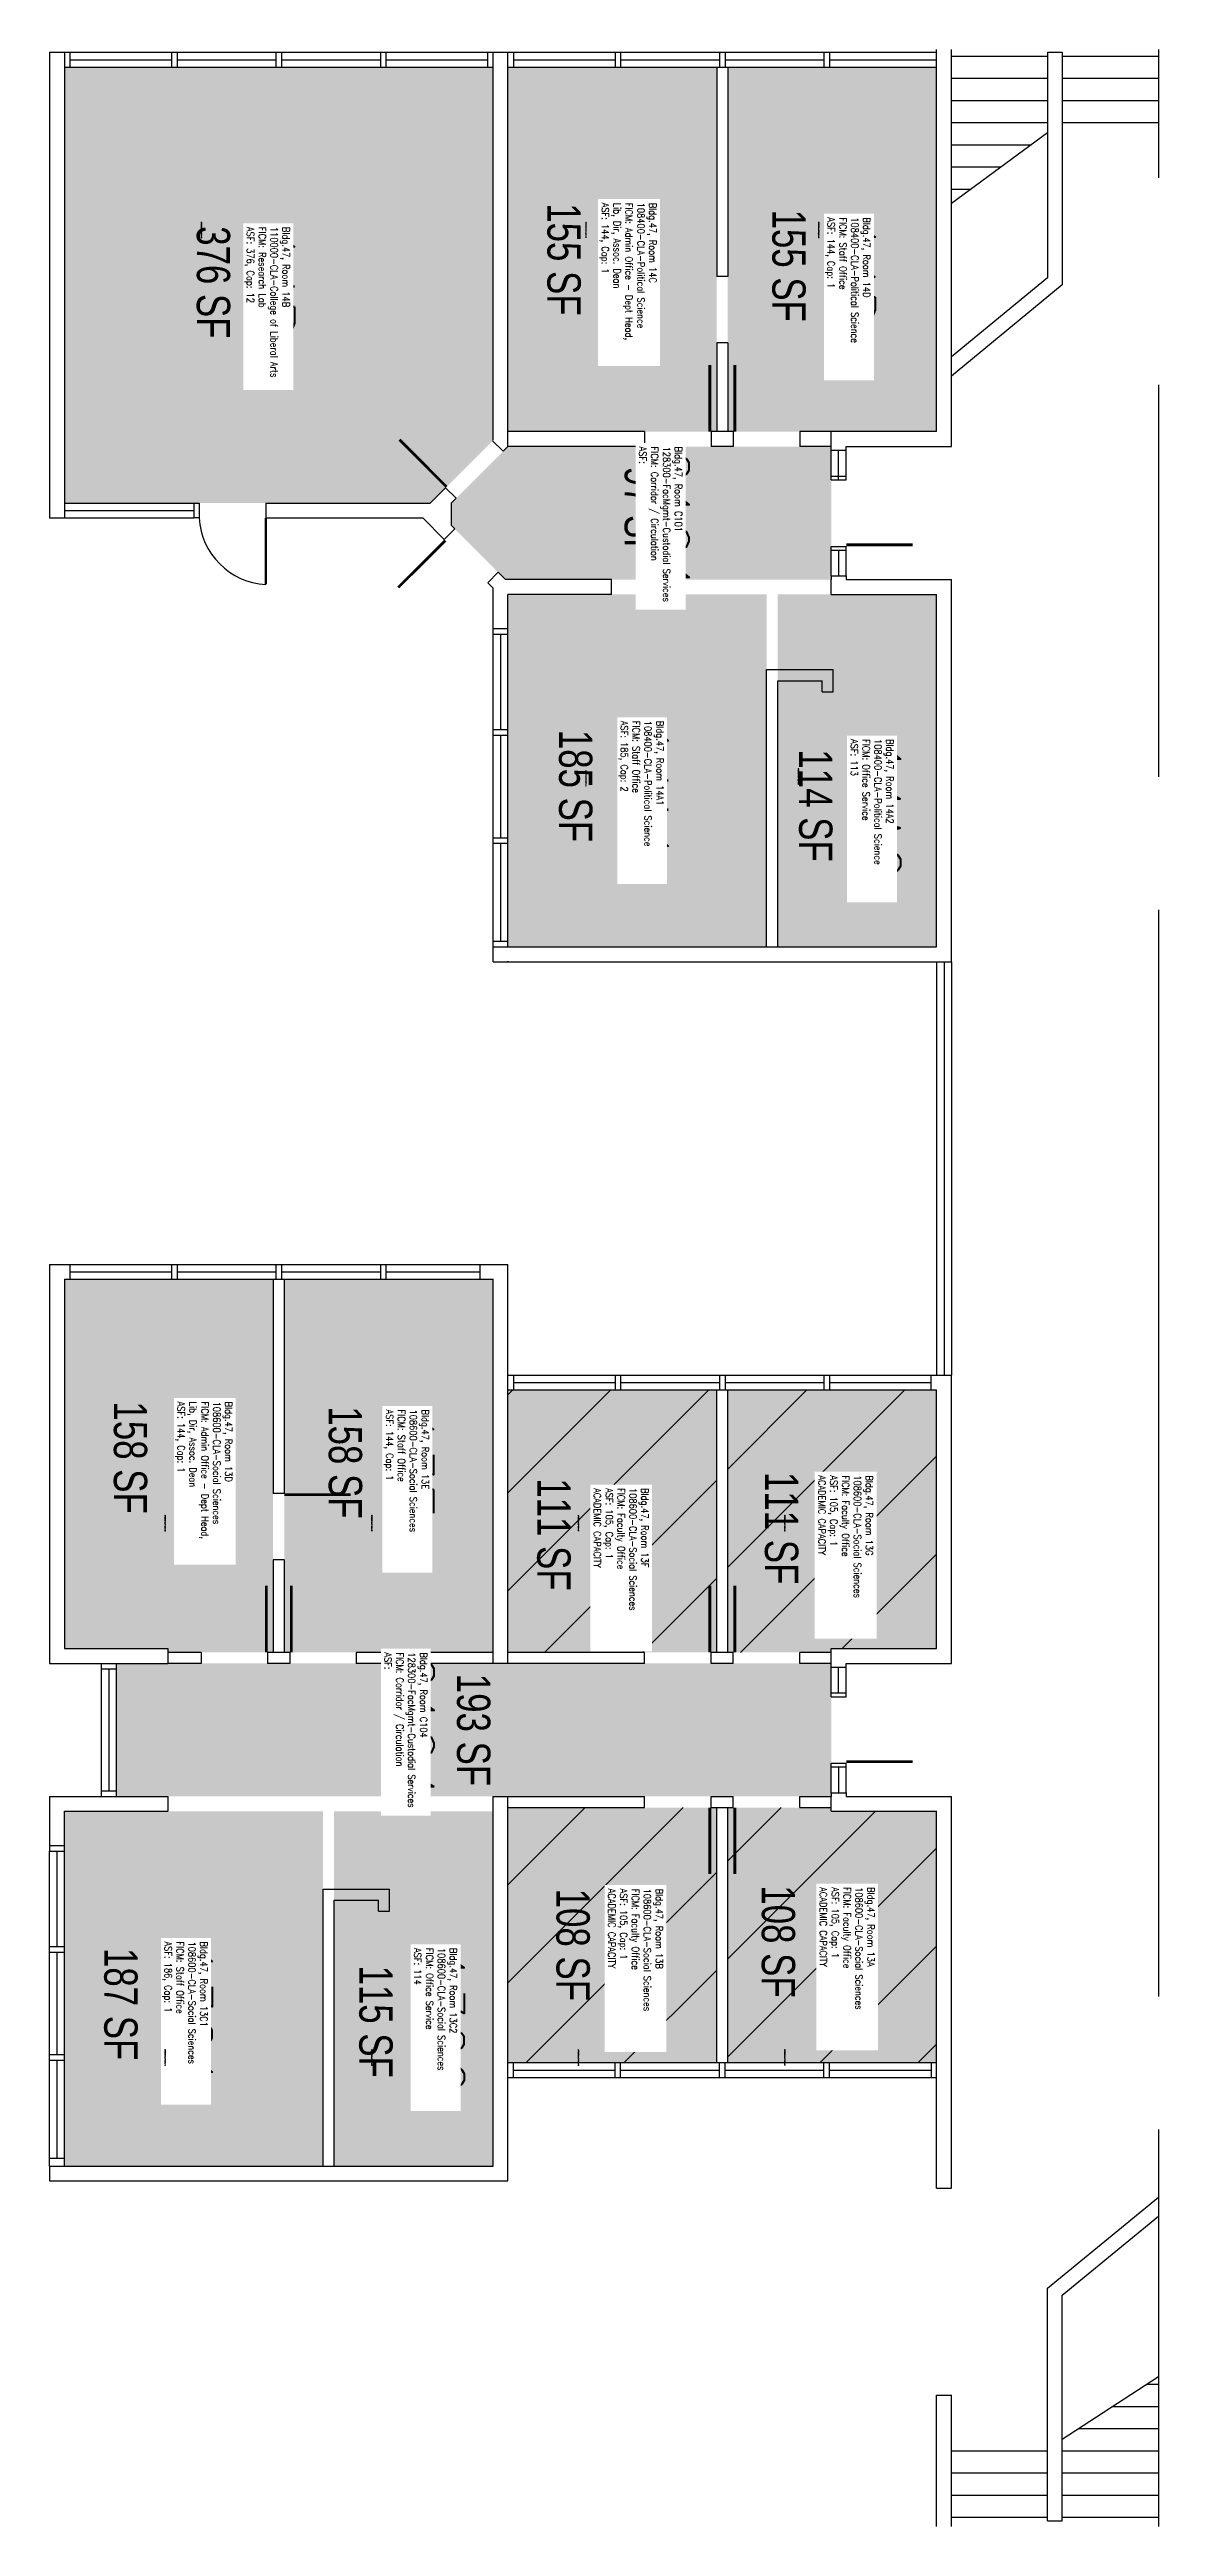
# Model space of a CAD drawing. Header units: inches. Extents: x -4 to 1564, y 0 to 1512.
# Drawn here: x -4 to 596, y 109 to 1450 of the extents above; entities that cross this region are included whole.
import ezdxf
from ezdxf.enums import TextEntityAlignment as Align

# ---------------------------------------------------------------- set-up
doc = ezdxf.new("R2010")
doc.units = ezdxf.units.IN
doc.header["$LTSCALE"] = 0.25
doc.header["$MEASUREMENT"] = 0
for name, color, linetype in [('A-DOOR', 2, 'CONTINUOUS'), ('A-FLOR', 3, 'CONTINUOUS'), ('A-GLAZ', 1, 'CONTINUOUS'), ('A-GLAZ-SILL', 2, 'CONTINUOUS'), ('A-IDEN-CNUM', 7, 'CONTINUOUS'), ('A-IDEN-RNUM', 7, 'CONTINUOUS'), ('A-IDEN-SNUM', 4, 'CONTINUOUS'), ('A-IDEN-VNUM', 4, 'CONTINUOUS'), ('A-WALL', 5, 'CONTINUOUS'), ('AREA-TEXT', 3, 'CONTINUOUS'), ('Rooms-Capacity', 4, 'CONTINUOUS'), ('Rooms-Category-Color', 7, 'CONTINUOUS'), ('Rooms-College-Color', 7, 'CONTINUOUS'), ('Rooms-Department-Color', 7, 'CONTINUOUS'), ('Rooms-Division-Color', 7, 'CONTINUOUS'), ('Rooms-Information', 7, 'CONTINUOUS')]:
    doc.layers.add(name, color=color, linetype=linetype)
doc.styles.add('AREA', font='arial.ttf', dxfattribs={"width": 0.75, "height": 18})
doc.styles.add('ROOMSNUMBER', font='txt.shx', dxfattribs={"height": 0.03})
doc.styles.add('ROOMVNUMBER', font='simplex.shx', dxfattribs={"width": 0.85})

msp = doc.modelspace()

# ---------------------------------------------------------------- texts
at = {"layer": 'A-IDEN-CNUM', "style": 'ROOMSNUMBER'}
for s, p in [('CAD #047-0_0014-0B', (78, 1353.2)), ('CAD #047-0_0014-0C', (286.1, 1353.2)), ('CAD #047-0_0014-0D', (412, 1353.2)), ('CAD #047-0_C101-00', (327.5, 1191.4)), ('CAD #047-0_0014-1A', (286.1, 1056.4)), ('CAD #047-0_0014-2A', (401, 1057.4)), ('CAD #047-0_0013-0D', (58.4, 653.2)), ('CAD #047-0_0013-0E', (170.2, 653.2)), ('CAD #047-0_0013-0F', (282, 653.2)), ('CAD #047-0_0013-0G', (393.7, 653.2)), ('CAD #047-0_C104-00', (185.8, 536.9)), ('CAD #047-0_0013-1C', (58.4, 364)), ('CAD #047-0_0013-2C', (170.2, 364)), ('CAD #047-0_0013-0B', (282, 364)), ('CAD #047-0_0013-0A', (393.7, 364))]:
    msp.add_text(s, height=0.36, rotation=270, dxfattribs=at).set_placement(p)
at = {"layer": 'A-IDEN-RNUM', "style": 'ROOMSNUMBER'}
for s, p in [('0014-B0', (78, 1356.2)), ('0014-C0', (286.1, 1356.2)), ('0014-D0', (412, 1356.2)), ('C101-00', (327.5, 1194.4)), ('0014-A1', (286.1, 1059.4)), ('0014-A2', (401, 1060.4)), ('0013-D0', (58.4, 656.2)), ('0013-E0', (170.2, 656.2)), ('0013-F0', (282, 656.2)), ('0013-G0', (393.7, 656.2)), ('C104-00', (185.8, 539.9)), ('0013-C1', (58.4, 367)), ('0013-C2', (170.2, 367)), ('0013-B0', (282, 367)), ('0013-A0', (393.7, 367))]:
    msp.add_text(s, height=0.36, rotation=270, dxfattribs=at).set_placement(p)
at = {"layer": 'A-IDEN-SNUM', "style": 'ROOMSNUMBER'}
for s, p in [('04700014B0', (78, 1356.2)), ('04700014C0', (286.1, 1356.2)), ('04700014D0', (412, 1356.2)), ('0470C10100', (327.5, 1194.4)), ('04700014A1', (286.1, 1059.4)), ('04700014A2', (401, 1060.4)), ('04700013D0', (58.4, 656.2)), ('04700013E0', (170.2, 656.2)), ('04700013F0', (282, 656.2)), ('04700013G0', (393.7, 656.2)), ('0470C10400', (185.8, 539.9)), ('04700013C1', (58.4, 367)), ('04700013C2', (170.2, 367)), ('04700013B0', (282, 367)), ('04700013A0', (393.7, 367))]:
    msp.add_text(s, height=0.36, rotation=270, dxfattribs=at).set_placement(p)
at = {"layer": 'A-IDEN-VNUM', "style": 'ROOMVNUMBER', "width": 0.85}
for s, p in [('14C', (293.5, 1366.6)), ('14B', (101.5, 1353.5)), ('14D', (415.7, 1358.7)), ('C101', (315.1, 1234.6)), ('14A1', (303.8, 1086.2)), ('14A2', (429.5, 1076.3)), ('13D', (64, 717.7)), ('13E', (176.8, 713.4)), ('13G', (412, 677.8)), ('13F', (290.5, 670.9)), ('C104', (177.2, 582)), ('13B', (298.3, 454.1)), ('13A', (412.8, 454.9)), ('13C1', (57, 425.5)), ('13C2', (193.3, 422))]:
    msp.add_text(s, height=27, rotation=270, dxfattribs=at).set_placement(p)
at = {"layer": 'AREA-TEXT', "style": 'AREA', "width": 0.75}
for s, p in [('155 SF', (274.4, 1335.9)), ('155 SF', (396.1, 1332.5)), ('376 SF', (84.7, 1323.5)), ('97 SF', (316.2, 1198.6)), ('185 SF', (280.7, 1050.9)), ('114 SF', (410.6, 1040.3)), ('158 SF', (39.8, 687.4)), ('158 SF', (156.1, 684.8)), ('111 SF', (268.9, 645.8)), ('111 SF', (392.1, 649.2)), ('193 SF', (225.5, 540)), ('108 SF', (279.3, 423.7)), ('108 SF', (390.4, 425.5)), ('187 SF', (34.6, 391.6)), ('115 SF', (172.6, 382.1))]:
    msp.add_text(s, height=18, rotation=270, dxfattribs=at).set_placement(p, align=Align.MIDDLE_CENTER)

# ---------------------------------------------------------------- hatches: boundary and pattern name
at = {"layer": 'Rooms-Capacity'}
h = msp.add_hatch(dxfattribs=at)
h.set_pattern_fill('ANSI31', color=256, scale=300, style=0)
h.paths.add_polyline_path([(357, 724), (305, 724), (302, 724), (247, 724), (244, 724), (244, 582), (354, 582), (357, 582)])
h = msp.add_hatch(dxfattribs=at)
h.set_pattern_fill('ANSI31', color=256, scale=300, style=0)
h.paths.add_polyline_path([(476, 724), (473, 724), (418, 724), (415, 724), (363, 724), (363, 582), (366, 582), (419, 582), (419, 584), (476, 584)])
h = msp.add_hatch(dxfattribs=at)
h.set_pattern_fill('ANSI31', color=256, scale=300, style=0)
h.paths.add_polyline_path([(357, 498), (354, 498), (244, 498), (244, 360), (247, 360), (302, 360), (305, 360), (357, 360)])
h = msp.add_hatch(dxfattribs=at)
h.set_pattern_fill('ANSI31', color=256, scale=300, style=0)
h.paths.add_polyline_path([(476, 496), (419, 496), (419, 498), (366, 498), (363, 498), (363, 360), (415, 360), (418, 360), (473, 360), (476, 360)])
at = {"layer": 'Rooms-Category-Color', "true_color": 0xe3f498}
msp.add_hatch(color=61, dxfattribs=at).paths.add_polyline_path([(236, 1440), (233, 1440), (178, 1440), (175, 1440), (121.5, 1440), (118.5, 1440), (65, 1440), (62, 1440), (7, 1440), (4, 1440), (4, 1204), (77, 1204), (77, 1204), (202, 1204), (236, 1238)])
at = {"layer": 'Rooms-Category-Color', "true_color": 0xfa9ba3}
for points in [[(357, 1440), (305, 1440), (302, 1440), (247, 1440), (244, 1440), (244, 1242.7), (354, 1242.7), (357, 1242.7)], [(476, 1440), (418, 1440), (415, 1440), (363, 1440), (363, 1290.7), (363, 1242.7), (366, 1242.7), (476, 1242.7)], [(244, 1136), (244, 1133), (244, 1081.4), (244, 1078.4), (244, 1022.9), (244, 1019.9), (244, 966.9), (244, 963.9), (384, 963.9), (384, 1154.6), (244, 1154.6)], [(390, 963.9), (476, 963.9), (476, 1154.6), (419, 1154.6), (390, 1154.6)], [(117, 784), (65, 784), (62, 784), (7, 784), (4, 784), (4, 584), (60, 584), (60, 582), (114, 582), (117, 582), (117, 632), (117, 632)], [(236, 784), (229, 784), (178, 784), (175, 784), (123, 784), (123, 632), (123, 582), (126, 582), (236, 582)], [(357, 724), (305, 724), (302, 724), (247, 724), (244, 724), (244, 582), (354, 582), (357, 582)], [(476, 724), (473, 724), (418, 724), (415, 724), (363, 724), (363, 582), (366, 582), (419, 582), (419, 584), (476, 584)], [(357, 498), (354, 498), (244, 498), (244, 360), (247, 360), (302, 360), (305, 360), (357, 360)], [(476, 496), (419, 496), (419, 498), (366, 498), (363, 498), (363, 360), (415, 360), (418, 360), (473, 360), (476, 360)], [(4, 474.3), (4, 422.8), (4, 419.8), (4, 364.3), (4, 361.3), (4, 308.3), (4, 303.9), (144, 303.9), (144, 496), (4, 496)], [(236, 303.9), (236, 496), (150, 496), (150, 303.9)]]:
    msp.add_hatch(color=241, dxfattribs=at).paths.add_polyline_path(points)
at = {"layer": 'Rooms-Category-Color', "true_color": 0xadadad}
for points in [[(366, 1234.6), (354, 1234.6), (244, 1234.6), (213.4, 1204), (213.3, 1192), (242.7, 1162.6), (419, 1162.6), (419, 1164.6), (419, 1178.6), (419, 1216.6), (419, 1218.6), (419, 1232.6), (419, 1234.6)], [(126, 576), (114, 576), (60, 576), (32, 576), (32, 573), (32, 507), (32, 504), (236, 504), (244, 504), (354, 504), (366, 504), (419, 504), (419, 506), (419, 520), (419, 558), (419, 560), (419, 576), (366, 576), (354, 576), (244, 576), (236, 576)]]:
    msp.add_hatch(color=253, dxfattribs=at).paths.add_polyline_path(points)
at = {"layer": 'Rooms-College-Color', "true_color": 0xb2d6e9}
for points in [[(236, 1440), (233, 1440), (178, 1440), (175, 1440), (121.5, 1440), (118.5, 1440), (65, 1440), (62, 1440), (7, 1440), (4, 1440), (4, 1204), (77, 1204), (77, 1204), (202, 1204), (236, 1238)], [(357, 1440), (305, 1440), (302, 1440), (247, 1440), (244, 1440), (244, 1242.7), (354, 1242.7), (357, 1242.7)], [(476, 1440), (418, 1440), (415, 1440), (363, 1440), (363, 1290.7), (363, 1242.7), (366, 1242.7), (476, 1242.7)], [(244, 1136), (244, 1133), (244, 1081.4), (244, 1078.4), (244, 1022.9), (244, 1019.9), (244, 966.9), (244, 963.9), (384, 963.9), (384, 1154.6), (244, 1154.6)], [(390, 963.9), (476, 963.9), (476, 1154.6), (419, 1154.6), (390, 1154.6)], [(117, 784), (65, 784), (62, 784), (7, 784), (4, 784), (4, 584), (60, 584), (60, 582), (114, 582), (117, 582), (117, 632), (117, 632)], [(236, 784), (229, 784), (178, 784), (175, 784), (123, 784), (123, 632), (123, 582), (126, 582), (236, 582)], [(357, 724), (305, 724), (302, 724), (247, 724), (244, 724), (244, 582), (354, 582), (357, 582)], [(476, 724), (473, 724), (418, 724), (415, 724), (363, 724), (363, 582), (366, 582), (419, 582), (419, 584), (476, 584)], [(357, 498), (354, 498), (244, 498), (244, 360), (247, 360), (302, 360), (305, 360), (357, 360)], [(476, 496), (419, 496), (419, 498), (366, 498), (363, 498), (363, 360), (415, 360), (418, 360), (473, 360), (476, 360)], [(4, 474.3), (4, 422.8), (4, 419.8), (4, 364.3), (4, 361.3), (4, 308.3), (4, 303.9), (144, 303.9), (144, 496), (4, 496)], [(236, 303.9), (236, 496), (150, 496), (150, 303.9)]]:
    msp.add_hatch(color=254, dxfattribs=at).paths.add_polyline_path(points)
at = {"layer": 'Rooms-College-Color', "true_color": 0xadadad}
for points in [[(366, 1234.6), (354, 1234.6), (244, 1234.6), (213.4, 1204), (213.3, 1192), (242.7, 1162.6), (419, 1162.6), (419, 1164.6), (419, 1178.6), (419, 1216.6), (419, 1218.6), (419, 1232.6), (419, 1234.6)], [(126, 576), (114, 576), (60, 576), (32, 576), (32, 573), (32, 507), (32, 504), (236, 504), (244, 504), (354, 504), (366, 504), (419, 504), (419, 506), (419, 520), (419, 558), (419, 560), (419, 576), (366, 576), (354, 576), (244, 576), (236, 576)]]:
    msp.add_hatch(color=253, dxfattribs=at).paths.add_polyline_path(points)
at = {"layer": 'Rooms-Department-Color', "true_color": 0xb2d6e9}
for points in [[(236, 1440), (233, 1440), (178, 1440), (175, 1440), (121.5, 1440), (118.5, 1440), (65, 1440), (62, 1440), (7, 1440), (4, 1440), (4, 1204), (77, 1204), (77, 1204), (202, 1204), (236, 1238)], [(357, 1440), (305, 1440), (302, 1440), (247, 1440), (244, 1440), (244, 1242.7), (354, 1242.7), (357, 1242.7)], [(476, 1440), (418, 1440), (415, 1440), (363, 1440), (363, 1290.7), (363, 1242.7), (366, 1242.7), (476, 1242.7)], [(244, 1136), (244, 1133), (244, 1081.4), (244, 1078.4), (244, 1022.9), (244, 1019.9), (244, 966.9), (244, 963.9), (384, 963.9), (384, 1154.6), (244, 1154.6)], [(390, 963.9), (476, 963.9), (476, 1154.6), (419, 1154.6), (390, 1154.6)], [(117, 784), (65, 784), (62, 784), (7, 784), (4, 784), (4, 584), (60, 584), (60, 582), (114, 582), (117, 582), (117, 632), (117, 632)], [(236, 784), (229, 784), (178, 784), (175, 784), (123, 784), (123, 632), (123, 582), (126, 582), (236, 582)], [(357, 724), (305, 724), (302, 724), (247, 724), (244, 724), (244, 582), (354, 582), (357, 582)], [(476, 724), (473, 724), (418, 724), (415, 724), (363, 724), (363, 582), (366, 582), (419, 582), (419, 584), (476, 584)], [(357, 498), (354, 498), (244, 498), (244, 360), (247, 360), (302, 360), (305, 360), (357, 360)], [(476, 496), (419, 496), (419, 498), (366, 498), (363, 498), (363, 360), (415, 360), (418, 360), (473, 360), (476, 360)], [(4, 474.3), (4, 422.8), (4, 419.8), (4, 364.3), (4, 361.3), (4, 308.3), (4, 303.9), (144, 303.9), (144, 496), (4, 496)], [(236, 303.9), (236, 496), (150, 496), (150, 303.9)]]:
    msp.add_hatch(color=254, dxfattribs=at).paths.add_polyline_path(points)
at = {"layer": 'Rooms-Department-Color', "true_color": 0xacacac}
for points in [[(366, 1234.6), (354, 1234.6), (244, 1234.6), (213.4, 1204), (213.3, 1192), (242.7, 1162.6), (419, 1162.6), (419, 1164.6), (419, 1178.6), (419, 1216.6), (419, 1218.6), (419, 1232.6), (419, 1234.6)], [(126, 576), (114, 576), (60, 576), (32, 576), (32, 573), (32, 507), (32, 504), (236, 504), (244, 504), (354, 504), (366, 504), (419, 504), (419, 506), (419, 520), (419, 558), (419, 560), (419, 576), (366, 576), (354, 576), (244, 576), (236, 576)]]:
    msp.add_hatch(color=253, dxfattribs=at).paths.add_polyline_path(points)
at = {"layer": 'Rooms-Division-Color', "true_color": 0xb2d6e9}
for points in [[(236, 1440), (233, 1440), (178, 1440), (175, 1440), (121.5, 1440), (118.5, 1440), (65, 1440), (62, 1440), (7, 1440), (4, 1440), (4, 1204), (77, 1204), (77, 1204), (202, 1204), (236, 1238)], [(357, 1440), (305, 1440), (302, 1440), (247, 1440), (244, 1440), (244, 1242.7), (354, 1242.7), (357, 1242.7)], [(476, 1440), (418, 1440), (415, 1440), (363, 1440), (363, 1290.7), (363, 1242.7), (366, 1242.7), (476, 1242.7)], [(244, 1136), (244, 1133), (244, 1081.4), (244, 1078.4), (244, 1022.9), (244, 1019.9), (244, 966.9), (244, 963.9), (384, 963.9), (384, 1154.6), (244, 1154.6)], [(390, 963.9), (476, 963.9), (476, 1154.6), (419, 1154.6), (390, 1154.6)], [(117, 784), (65, 784), (62, 784), (7, 784), (4, 784), (4, 584), (60, 584), (60, 582), (114, 582), (117, 582), (117, 632), (117, 632)], [(236, 784), (229, 784), (178, 784), (175, 784), (123, 784), (123, 632), (123, 582), (126, 582), (236, 582)], [(357, 724), (305, 724), (302, 724), (247, 724), (244, 724), (244, 582), (354, 582), (357, 582)], [(476, 724), (473, 724), (418, 724), (415, 724), (363, 724), (363, 582), (366, 582), (419, 582), (419, 584), (476, 584)], [(357, 498), (354, 498), (244, 498), (244, 360), (247, 360), (302, 360), (305, 360), (357, 360)], [(476, 496), (419, 496), (419, 498), (366, 498), (363, 498), (363, 360), (415, 360), (418, 360), (473, 360), (476, 360)], [(4, 474.3), (4, 422.8), (4, 419.8), (4, 364.3), (4, 361.3), (4, 308.3), (4, 303.9), (144, 303.9), (144, 496), (4, 496)], [(236, 303.9), (236, 496), (150, 496), (150, 303.9)]]:
    msp.add_hatch(color=254, dxfattribs=at).paths.add_polyline_path(points)
at = {"layer": 'Rooms-Division-Color', "true_color": 0xadadad}
for points in [[(366, 1234.6), (354, 1234.6), (244, 1234.6), (213.4, 1204), (213.3, 1192), (242.7, 1162.6), (419, 1162.6), (419, 1164.6), (419, 1178.6), (419, 1216.6), (419, 1218.6), (419, 1232.6), (419, 1234.6)], [(126, 576), (114, 576), (60, 576), (32, 576), (32, 573), (32, 507), (32, 504), (236, 504), (244, 504), (354, 504), (366, 504), (419, 504), (419, 506), (419, 520), (419, 558), (419, 560), (419, 576), (366, 576), (354, 576), (244, 576), (236, 576)]]:
    msp.add_hatch(color=253, dxfattribs=at).paths.add_polyline_path(points)

# ---------------------------------------------------------------- linework, layer by layer
at = {"layer": 'A-DOOR'}
for points in [[(353.3, 1242.7, 1.5, 1.5, 0), (353.3, 1278.7, 0, 0, 0), (354, 1278.7, 0, 0, 0.414214), (318, 1242.7, 0, 0, 0.414214)], [(366.8, 1242.7, 1.5, 1.5, 0), (366.8, 1278.7, 0, 0, 0), (366, 1278.7, 0, 0, -0.414214), (402, 1242.7, 0, 0, -0.414214)], [(210.8, 1212.8, 1.5, 1.5, 0), (185.4, 1238.3, 0, 0, 0), (184.8, 1237.7, 0, 0, -0.414214), (235.7, 1237.7, 0, 0, -0.414214)], [(427.1, 1181.4, 1.5, 1.5, 0), (463.1, 1181.4, 0, 0, 0), (463.1, 1180.6, 0, 0, 0.414214), (427.1, 1216.6, 0, 0, 0.414214)], [(210.2, 1183.8, 1.5, 1.5, 0), (184.7, 1158.4, 0, 0, 0), (184.2, 1158.9, 0, 0, 0.414214), (235.1, 1158.9, 0, 0, 0.414214)], [(123, 667.3, 1.5, 1.5, 0), (159, 667.3, 0, 0, 0), (159, 668, 0, 0, -0.414214), (123, 632, 0, 0, -0.414214)], [(113.3, 582, 1.5, 1.5, 0), (113.3, 618, 0, 0, 0), (114, 618, 0, 0, 0.414214), (78, 582, 0, 0, 0.414214)], [(126.8, 582, 1.5, 1.5, 0), (126.8, 618, 0, 0, 0), (126, 618, 0, 0, -0.414214), (162, 582, 0, 0, -0.414214)], [(353.3, 582, 1.5, 1.5, 0), (353.3, 618, 0, 0, 0), (354, 618, 0, 0, 0.414214), (318, 582, 0, 0, 0.414214)], [(366.8, 582, 1.5, 1.5, 0), (366.8, 618, 0, 0, 0), (366, 618, 0, 0, -0.414214), (402, 582, 0, 0, -0.414214)], [(427.1, 522.8, 1.5, 1.5, 0), (463.1, 522.8, 0, 0, 0), (463.1, 522, 0, 0, 0.414214), (427.1, 558, 0, 0, 0.414214)], [(353.3, 498, 1.5, 1.5, 0), (353.3, 462, 0, 0, 0), (354, 462, 0, 0, -0.414214), (318, 498, 0, 0, -0.414214)], [(366.8, 498, 1.5, 1.5, 0), (366.8, 462, 0, 0, 0), (366, 462, 0, 0, 0.414214), (402, 498, 0, 0, 0.414214)]]:
    msp.add_lwpolyline(points, format="xyseb", dxfattribs=at)
at = {"layer": 'A-DOOR', "const_width": 1.2}
msp.add_lwpolyline([(113, 1196), (113, 1160)], dxfattribs=at)
at = {"layer": 'A-DOOR'}
msp.add_arc((115, 1198), 38.1, 183.027, 266.973, dxfattribs=at)
at = {"layer": 'A-FLOR'}
for p, q in [((484, 1446), (536, 1446)), ((544, 1446), (596, 1446)), ((484, 1434), (536, 1434)), ((484, 1422), (536, 1422)), ((544, 1434), (596, 1434)), ((544, 1422), (596, 1422)), ((484, 1410), (536, 1410)), ((544, 1410), (596, 1410)), ((536, 1404.4), (484, 1366.1)), ((484, 1398), (527.3, 1398)), ((484, 1386), (511, 1386)), ((484, 1374), (494.7, 1374)), ((596, 189.9), (544, 156)), ((589.9, 185.9), (596, 185.9)), ((553.2, 161.9), (596, 161.9)), ((571.5, 173.9), (596, 173.9)), ((484, 149.9), (536, 149.9)), ((544, 149.9), (596, 149.9)), ((484, 137.9), (536, 137.9)), ((544, 137.9), (596, 137.9)), ((484, 125.9), (536, 125.9)), ((544, 125.9), (596, 125.9)), ((484, 113.9), (536, 113.9)), ((544, 113.9), (596, 113.9))]:
    msp.add_line(p, q, dxfattribs=at)
at = {"layer": 'A-GLAZ'}
for p, q in [((7, 1444), (62, 1444)), ((65, 1444), (118.5, 1444)), ((121.5, 1444), (175, 1444)), ((178, 1444), (233, 1444)), ((247, 1444), (302, 1444)), ((305, 1444), (358.5, 1444)), ((361.5, 1444), (415, 1444)), ((418, 1444), (476, 1444)), ((423, 1216.6), (423, 1232.6)), ((4, 1200), (74, 1200)), ((423, 1178.6), (423, 1164.6)), ((240, 1133), (240, 1081.4)), ((240, 1078.4), (240, 1022.9)), ((240, 1019.9), (240, 966.9)), ((480, 955.8), (480, 732)), ((7, 788), (62, 788)), ((65, 788), (118.5, 788)), ((121.5, 788), (175, 788)), ((178, 788), (229, 788)), ((247, 728), (302, 728)), ((305, 728), (358.5, 728)), ((361.5, 728), (415, 728)), ((418, 728), (473, 728)), ((28, 573), (28, 507)), ((423, 560), (423, 574)), ((423, 520), (423, 506)), ((0, 474.3), (0, 422.8)), ((0, 419.8), (0, 364.3)), ((0, 361.3), (0, 308.3)), ((247, 355.9), (302, 355.9)), ((305, 355.9), (358.5, 355.9)), ((361.5, 355.9), (415, 355.9)), ((418, 355.9), (473, 355.9))]:
    msp.add_line(p, q, dxfattribs=at)
at = {"layer": 'A-GLAZ-SILL'}
for p, q in [((7, 1448), (62, 1448)), ((65, 1448), (118.5, 1448)), ((121.5, 1448), (175, 1448)), ((178, 1448), (233, 1448)), ((247, 1448), (302, 1448)), ((305, 1448), (358.5, 1448)), ((361.5, 1448), (415, 1448)), ((418, 1448), (476, 1448)), ((7, 1440), (62, 1440)), ((65, 1440), (118.5, 1440)), ((121.5, 1440), (175, 1440)), ((178, 1440), (233, 1440)), ((247, 1440), (302, 1440)), ((305, 1440), (357, 1440)), ((363, 1440), (415, 1440)), ((418, 1440), (476, 1440)), ((419, 1218.6), (419, 1232.6)), ((427.1, 1218.6), (427.1, 1232.6)), ((4, 1204), (74, 1204)), ((4, 1196), (74, 1196)), ((419, 1164.6), (419, 1178.6)), ((427.1, 1164.6), (427.1, 1178.6)), ((236, 1081.4), (236, 1133)), ((244, 1081.4), (244, 1133)), ((236, 1022.9), (236, 1078.4)), ((244, 1022.9), (244, 1078.4)), ((236, 966.9), (236, 1019.9)), ((244, 966.9), (244, 1019.9)), ((476, 955.8), (476, 732)), ((484, 955.8), (484, 732)), ((596, 835.7), (596, 547.9)), ((7, 792), (62, 792)), ((65, 792), (118.5, 792)), ((121.5, 792), (175, 792)), ((178, 792), (229, 792)), ((7, 784), (62, 784)), ((65, 784), (117, 784)), ((123, 784), (175, 784)), ((178, 784), (229, 784)), ((247, 732), (302, 732)), ((247, 724), (302, 724)), ((305, 732), (358.5, 732)), ((305, 724), (357, 724)), ((361.5, 732), (415, 732)), ((363, 724), (415, 724)), ((418, 732), (473, 732)), ((418, 724), (473, 724)), ((24, 573), (24, 507)), ((32, 573), (32, 507)), ((419, 560), (419, 574)), ((427.1, 560), (427.1, 574)), ((419, 506), (419, 520)), ((427.1, 506), (427.1, 520)), ((-4, 422.8), (-4, 474.3)), ((4, 422.8), (4, 474.3)), ((-4, 364.3), (-4, 419.8)), ((4, 364.3), (4, 419.8)), ((-4, 308.3), (-4, 361.3)), ((4, 308.3), (4, 361.3)), ((247, 360), (302, 360)), ((247, 351.9), (302, 351.9)), ((305, 360), (357, 360)), ((305, 351.9), (358.5, 351.9)), ((361.5, 351.9), (415, 351.9)), ((363, 360), (415, 360)), ((418, 360), (473, 360)), ((418, 351.9), (473, 351.9))]:
    msp.add_line(p, q, dxfattribs=at)
at = {"layer": 'A-WALL'}
for p, q in [((-4, 1448), (4, 1448)), ((-4, 1448), (-4, 1196)), ((4, 1448), (4, 1196)), ((4, 1448), (7, 1448)), ((7, 1448), (7, 1440)), ((62, 1448), (62, 1440)), ((62, 1448), (65, 1448)), ((65, 1448), (65, 1440)), ((118.5, 1448), (118.5, 1440)), ((118.5, 1448), (121.5, 1448)), ((121.5, 1448), (121.5, 1440)), ((175, 1448), (175, 1440)), ((175, 1448), (178, 1448)), ((178, 1448), (178, 1440)), ((233, 1448), (236, 1448)), ((233, 1448), (233, 1440)), ((236, 1238), (236, 1448)), ((236, 1448), (244, 1448)), ((244, 1234.6), (244, 1448)), ((244, 1448), (247, 1448)), ((247, 1448), (247, 1440)), ((302, 1448), (305, 1448)), ((302, 1448), (302, 1440)), ((305, 1448), (305, 1440)), ((358.5, 1448), (361.5, 1448)), ((358.5, 1448), (358.5, 1440)), ((361.5, 1448), (361.5, 1440)), ((415, 1448), (418, 1448)), ((415, 1448), (415, 1440)), ((418, 1448), (418, 1440)), ((476, 1242.7), (476, 1449.5)), ((484, 1234.6), (484, 1449.5)), ((536, 1448), (536, 1325.9)), ((536, 1448), (544, 1448)), ((544, 1448), (544, 1322.1)), ((596, 1449.5), (596, 1380)), ((4, 1440), (7, 1440)), ((62, 1440), (65, 1440)), ((118.5, 1440), (121.5, 1440)), ((175, 1440), (178, 1440)), ((233, 1440), (236, 1440)), ((244, 1440), (247, 1440)), ((302, 1440), (305, 1440)), ((357, 1440), (363, 1440)), ((357, 1440), (357, 1326.7)), ((363, 1440), (363, 1326.7)), ((415, 1440), (418, 1440)), ((363, 1326.7), (357, 1326.7)), ((536, 1325.9), (484, 1283.1)), ((544, 1322.1), (484, 1272.7)), ((363, 1290.7), (357, 1290.7)), ((357, 1290.7), (357, 1242.7)), ((363, 1290.7), (363, 1242.7)), ((596, 1268), (596, 1055.9)), ((241.4, 1232.1), (235.7, 1237.7)), ((241.4, 1232.1), (244, 1234.6)), ((318, 1242.7), (244, 1242.7)), ((318, 1234.6), (244, 1234.6)), ((318, 1242.7), (318, 1234.6)), ((354, 1242.7), (354, 1234.6)), ((366, 1242.7), (354, 1242.7)), ((366, 1234.6), (354, 1234.6)), ((366, 1242.7), (366, 1234.6)), ((476, 1242.7), (402, 1242.7)), ((402, 1242.7), (402, 1234.6)), ((419, 1234.6), (402, 1234.6)), ((419, 1232.6), (419, 1242.7)), ((427.1, 1232.6), (427.1, 1234.6)), ((427.1, 1234.6), (484, 1234.6)), ((419, 1232.6), (427.1, 1232.6)), ((202, 1204), (210.3, 1212.3)), ((216, 1206.6), (210.3, 1212.3)), ((213.4, 1204), (216, 1206.6)), ((419, 1218.6), (427.1, 1218.6)), ((419, 1216.6), (419, 1218.6)), ((419, 1216.6), (427.1, 1216.6)), ((427.1, 1216.6), (427.1, 1218.6)), ((-4, 1196), (4, 1196)), ((74, 1204), (74, 1196)), ((74, 1204), (77, 1204)), ((77, 1196), (74, 1196)), ((77, 1204), (77, 1196)), ((113, 1204), (202, 1204)), ((113, 1204), (113, 1196)), ((113, 1196), (198, 1196)), ((198, 1196), (209.6, 1184.4)), ((213.4, 1204), (213.3, 1192)), ((215.3, 1190), (209.6, 1184.4)), ((213.3, 1192), (215.3, 1190)), ((419, 1180.6), (427.1, 1180.6)), ((419, 1178.6), (419, 1180.6)), ((427.1, 1178.6), (427.1, 1180.6)), ((238.8, 1166.6), (233.1, 1160.9)), ((238.8, 1166.6), (242.7, 1162.6)), ((419, 1178.6), (427.1, 1178.6)), ((233.1, 1160.9), (236, 1158)), ((236, 1136), (236, 1158)), ((300, 1162.6), (242.7, 1162.6)), ((300, 1154.6), (244, 1154.6)), ((244, 1136), (244, 1154.6)), ((300, 1154.6), (300, 1162.6)), ((419, 1164.6), (427.1, 1164.6)), ((419, 1164.6), (419, 1162.6)), ((419, 1154.6), (419, 1162.6)), ((419, 1154.6), (476, 1154.6)), ((427.1, 1164.6), (427.1, 1162.6)), ((427.1, 1162.6), (484, 1162.6)), ((476, 963.9), (476, 1154.6)), ((484, 955.8), (484, 1162.6)), ((244, 1136), (236, 1136)), ((236, 1133), (236, 1136)), ((236, 1133), (244, 1133)), ((244, 1133), (244, 1136)), ((384, 963.9), (384, 1113.9)), ((384, 1113.9), (420, 1113.9)), ((420, 1101.9), (420, 1113.9)), ((390, 963.9), (390, 1107.9)), ((390, 1107.9), (414, 1107.9)), ((414, 1101.9), (414, 1107.9)), ((414, 1101.9), (420, 1101.9)), ((236, 1081.4), (244, 1081.4)), ((236, 1078.4), (236, 1081.4)), ((236, 1078.4), (244, 1078.4)), ((244, 1078.4), (244, 1081.4)), ((236, 1022.9), (244, 1022.9)), ((236, 1019.9), (236, 1022.9)), ((236, 1019.9), (244, 1019.9)), ((244, 1019.9), (244, 1022.8)), ((596, 983.9), (596, 835.7)), ((236, 963.9), (236, 966.9)), ((236, 966.9), (244, 966.9)), ((244, 963.9), (244, 966.9)), ((236, 963.9), (476, 963.9)), ((236, 955.8), (236, 963.9)), ((236, 955.8), (484, 955.8)), ((244, 955.8), (244, 956)), ((-4, 792), (-4, 576)), ((-4, 792), (7, 792)), ((7, 792), (7, 784)), ((62, 792), (65, 792)), ((62, 792), (62, 784)), ((65, 792), (65, 784)), ((118.5, 792), (121.5, 792)), ((118.5, 792), (118.5, 784)), ((121.5, 792), (121.5, 784)), ((175, 792), (178, 792)), ((175, 792), (175, 784)), ((178, 792), (178, 784)), ((229, 792), (244, 792)), ((229, 792), (232, 792)), ((229, 784), (229, 792)), ((244, 576), (244, 792)), ((4, 784), (4, 584)), ((4, 784), (7, 784)), ((62, 784), (65, 784)), ((117, 784), (123, 784)), ((117, 784), (117, 668)), ((123, 784), (123, 668)), ((175, 784), (178, 784)), ((229, 784), (236, 784)), ((229, 784), (232, 784)), ((236, 576), (236, 784)), ((244, 732), (247, 732)), ((244, 724), (247, 724)), ((247, 732), (247, 724)), ((302, 732), (305, 732)), ((302, 732), (302, 724)), ((302, 724), (305, 724)), ((305, 732), (305, 724)), ((357, 582), (357, 724)), ((357, 724), (363, 724)), ((358.5, 732), (361.5, 732)), ((358.5, 732), (358.5, 724)), ((361.5, 732), (361.5, 724)), ((363, 582), (363, 724)), ((415, 732), (418, 732)), ((415, 732), (415, 724)), ((415, 724), (418, 724)), ((418, 732), (418, 724)), ((473, 724), (473, 732)), ((473, 732), (484, 732)), ((473, 724), (476, 724)), ((476, 584), (476, 724)), ((484, 576), (484, 732)), ((123, 668), (117, 668)), ((117, 632), (117, 582)), ((123, 632), (117, 632)), ((123, 632), (123, 582)), ((4, 584), (60, 584)), ((60, 584), (60, 576)), ((78, 582), (60, 582)), ((78, 582), (78, 576)), ((114, 582), (114, 576)), ((126, 582), (114, 582)), ((126, 582), (126, 576)), ((236, 582), (162, 582)), ((162, 582), (162, 576)), ((318, 582), (244, 582)), ((318, 576), (318, 582)), ((354, 576), (354, 582)), ((366, 582), (354, 582)), ((366, 576), (366, 582)), ((419, 582), (402, 582)), ((402, 576), (402, 582)), ((419, 574), (419, 584.1)), ((419, 584), (476, 584)), ((-4, 576), (60, 576)), ((24, 576), (24, 573)), ((24, 573), (32, 573)), ((32, 576), (32, 573)), ((78, 576), (60, 576)), ((126, 576), (114, 576)), ((240, 576), (162, 576)), ((244, 576), (236, 576)), ((318, 576), (244, 576)), ((366, 576), (354, 576)), ((419, 576), (402, 576)), ((419, 574), (427.1, 574)), ((427.1, 576), (484, 576)), ((427.1, 574), (427.1, 576)), ((419, 560), (427.1, 560)), ((419, 558), (419, 560)), ((419, 558), (427.1, 558)), ((427.1, 558), (427.1, 560)), ((596, 547.9), (596, 395.8)), ((419, 522), (427.1, 522)), ((419, 520), (419, 522)), ((419, 520), (427.1, 520)), ((427.1, 520), (427.1, 522)), ((-4, 504), (60, 504)), ((-4, 504), (-4, 474.3)), ((24, 507), (32, 507)), ((24, 507), (24, 504)), ((32, 507), (32, 504)), ((60, 504), (60, 496)), ((236, 303.9), (236, 504)), ((236, 504), (240, 504)), ((236, 504), (244, 504)), ((244, 504), (318, 504)), ((244, 360), (244, 504)), ((244, 498), (318, 498)), ((318, 498), (318, 504)), ((354, 498), (354, 504)), ((354, 504), (366, 504)), ((354, 498), (366, 498)), ((357, 360), (357, 498)), ((363, 360), (363, 498)), ((366, 498), (366, 504)), ((402, 498), (402, 504)), ((402, 504), (419, 504)), ((402, 498), (419, 498)), ((419, 506), (427.1, 506)), ((419, 506), (419, 504)), ((419, 496), (419, 504)), ((427.1, 506), (427.1, 504)), ((427.1, 504), (484, 504)), ((484, 351.9), (484, 504)), ((4, 496), (60, 496)), ((4, 474.3), (4, 496)), ((419, 496), (476, 496)), ((476, 360), (476, 496)), ((4, 477.3), (-4, 477.3)), ((-4, 474.3), (4, 474.3)), ((144, 303.9), (144, 453.9)), ((144, 453.9), (180, 453.9)), ((150, 447.9), (174, 447.9)), ((150, 303.9), (150, 447.9)), ((174, 441.9), (174, 447.9)), ((180, 441.9), (180, 453.9)), ((174, 441.9), (180, 441.9)), ((-4, 419.8), (-4, 422.8)), ((-4, 422.8), (4, 422.8)), ((-4, 419.8), (4, 419.8)), ((4, 419.8), (4, 422.8)), ((-4, 361.3), (-4, 364.3)), ((-4, 364.3), (4, 364.3)), ((4, 361.3), (4, 364.1)), ((-4, 361.3), (4, 361.3)), ((244, 295.9), (244, 360)), ((244, 360), (247, 360)), ((244, 351.9), (247, 351.9)), ((247, 351.9), (247, 360)), ((302, 351.9), (302, 360)), ((302, 360), (305, 360)), ((302, 351.9), (305, 351.9)), ((305, 351.9), (305, 360)), ((357, 360), (363, 360)), ((358.5, 351.9), (358.5, 360)), ((358.5, 351.9), (361.5, 351.9)), ((361.5, 351.9), (361.5, 360)), ((415, 351.9), (415, 360)), ((415, 360), (418, 360)), ((415, 351.9), (418, 351.9)), ((418, 351.9), (418, 360)), ((473, 360), (476, 360)), ((473, 360), (473, 351.9)), ((473, 351.9), (476, 351.9)), ((476, 291.9), (476, 360)), ((484, 291.9), (484, 351.9)), ((596, 323.8), (596, 108.9)), ((-4, 303.9), (-4, 308.3)), ((-4, 308.3), (4, 308.3)), ((-4, 303.9), (236, 303.9)), ((-4, 303.9), (-4, 295.9)), ((-4, 295.9), (244, 295.9)), ((4, 303.9), (4, 308.3)), ((476, 291.9), (484, 291.9)), ((536, 237.8), (596, 287.2)), ((544, 234), (596, 276.8)), ((536, 111.9), (536, 237.8)), ((544, 111.9), (544, 234)), ((476, 108.9), (476, 179.9)), ((476, 179.9), (484, 179.9)), ((484, 108.9), (484, 179.9)), ((536, 111.9), (544, 111.9))]:
    msp.add_line(p, q, dxfattribs=at)

msp.set_redraw_order([(e.dxf.handle, doc.entitydb.next_handle()) for e in msp.query("TEXT MTEXT ATTDEF DIMENSION ARC_DIMENSION")])  # texts and dimensions are drawn at this point

# ---------------------------------------------------------------- next in the draw order: texts
at = {"layer": 'Rooms-Information', "width": 86.4, "attachment_point": 7, "rotation": 270, "style": 'ROOMVNUMBER', "bg_fill": 3, "box_fill_scale": 1.5, "bg_fill_color": 256, "bg_fill_true_color": 13158600, "bg_fill_transparency": 0}
for s, insert, char_height in [('Bldg.47, Room 14C^M^J108400-CLA-Political Science^M^JFICM: Admin Office - Dept Head, Lib, Dir, Assoc. Dean^M^JASF: 144, Cap: 1', (293.5, 1366.6), 3.8571), ('Bldg.47, Room 14B^M^J110000-CLA-College of Liberal Arts^M^JFICM: Research Lab^M^JASF: 376, Cap: 12', (101.5, 1353.5), 3.857), ('Bldg.47, Room 14D^M^J108400-CLA-Political Science^M^JFICM: Staff Office^M^JASF: 144, Cap: 1', (415.7, 1358.7), 3.857), ('Bldg.47, Room C101^M^J128300-FacMgmt-Custodial Services^M^JFICM: Corridor / Circulation^M^JASF: ', (315.1, 1234.6), 3.857), ('Bldg.47, Room 14A1^M^J108400-CLA-Political Science^M^JFICM: Staff Office^M^JASF: 185, Cap: 2', (303.8, 1086.2), 3.857), ('Bldg.47, Room 14A2^M^J108400-CLA-Political Science^M^JFICM: Office Service^M^JASF: 113', (429.5, 1076.3), 3.857), ('Bldg.47, Room 13D^M^J108600-CLA-Social Sciences^M^JFICM: Admin Office - Dept Head, Lib, Dir, Assoc. Dean^M^JASF: 144, Cap: 1', (64, 717.7), 3.8571), ('Bldg.47, Room 13E^M^J108600-CLA-Social Sciences^M^JFICM: Staff Office^M^JASF: 144, Cap: 1', (176.8, 713.4), 3.857), ('Bldg.47, Room 13F^M^J108600-CLA-Social Sciences^M^JFICM: Faculty Office^M^JASF: 105, Cap: 1^M^JACADEMIC CAPACITY', (290.5, 670.9), 3.8571), ('Bldg.47, Room 13G^M^J108600-CLA-Social Sciences^M^JFICM: Faculty Office^M^JASF: 105, Cap: 1^M^JACADEMIC CAPACITY', (412, 677.8), 3.8571), ('Bldg.47, Room C104^M^J128300-FacMgmt-Custodial Services^M^JFICM: Corridor / Circulation^M^JASF: ', (177.2, 582), 3.857), ('Bldg.47, Room 13B^M^J108600-CLA-Social Sciences^M^JFICM: Faculty Office^M^JASF: 105, Cap: 1^M^JACADEMIC CAPACITY', (298.3, 454.1), 3.8571), ('Bldg.47, Room 13A^M^J108600-CLA-Social Sciences^M^JFICM: Faculty Office^M^JASF: 105, Cap: 1^M^JACADEMIC CAPACITY', (412.8, 454.9), 3.8571), ('Bldg.47, Room 13C1^M^J108600-CLA-Social Sciences^M^JFICM: Staff Office^M^JASF: 186, Cap: 1', (57, 425.5), 3.857), ('Bldg.47, Room 13C2^M^J108600-CLA-Social Sciences^M^JFICM: Office Service^M^JASF: 114', (193.3, 422), 3.857)]:
    msp.add_mtext(s, dxfattribs=dict(at, insert=insert, char_height=char_height))

doc.saveas('drawing.dxf')
